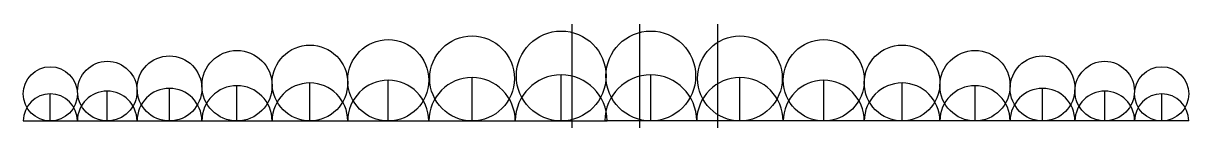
# Model space of a CAD drawing. Header units: millimetres. Extents: x -23990235 to 2059238, y -1997529 to 2001477.
# Drawn here: x -256 to 21311, y -630 to 1028 of the extents above; entities that cross this region are included whole.
import ezdxf

# ---------------------------------------------------------------- set-up
doc = ezdxf.new("R2010")
doc.units = ezdxf.units.MM

msp = doc.modelspace()

# ---------------------------------------------------------------- linework, layer by layer
for p, q in [((9900.73, -1996324.642), (9900.73, 53012.31)), ((11154.308, -1996324.642), (11154.308, 53012.31)), ((12596.146, -1996324.642), (12596.146, 53012.31)), ((9698.438, -629.838), (9698.438, 220.162)), ((11356.599, -629.838), (11356.599, 220.162)), ((3698.438, -629.838), (3698.438, 20.162)), ((5048.438, -629.838), (5048.438, 70.162)), ((6498.438, -629.838), (6498.438, 120.162)), ((8048.438, -629.838), (8048.438, 170.162)), ((13006.599, -629.838), (13006.599, 170.162)), ((14556.599, -629.838), (14556.599, 120.162)), ((16006.599, -629.838), (16006.599, 70.162)), ((17356.599, -629.838), (17356.599, 20.162)), ((243.943, -630.338), (243.943, -130.338)), ((1298.438, -629.838), (1298.438, -79.838)), ((2448.438, -629.838), (2448.438, -29.838)), ((18606.599, -629.838), (18606.599, -29.838)), ((19756.599, -629.838), (19756.599, -79.838)), ((20811.095, -630.338), (20811.095, -130.338)), ((-256.057, -630.338), (743.943, -630.338)), ((748.438, -629.838), (1848.438, -629.838)), ((1848.438, -629.838), (3048.438, -629.838)), ((3048.438, -629.838), (4348.438, -629.838)), ((4348.438, -629.838), (5748.438, -629.838)), ((5748.438, -629.838), (7248.438, -629.838)), ((7248.438, -629.838), (8848.438, -629.838)), ((8848.438, -629.838), (10548.438, -629.838)), ((12206.599, -629.838), (10506.599, -629.838)), ((13806.599, -629.838), (12206.599, -629.838)), ((15306.599, -629.838), (13806.599, -629.838)), ((16706.599, -629.838), (15306.599, -629.838)), ((18006.599, -629.838), (16706.599, -629.838)), ((19206.599, -629.838), (18006.599, -629.838)), ((20306.599, -629.838), (19206.599, -629.838)), ((21311.095, -630.338), (20311.095, -630.338))]:
    msp.add_line(p, q)
for centre, radius in [((9900.73, 2576.022), 1998900.664), ((6498.438, 120.162), 750), ((8048.438, 153.876), 783.714), ((9698.438, 199.242), 829.081), ((11356.599, 199.242), 829.081), ((13006.599, 153.876), 783.714), ((14556.599, 120.162), 750), ((3698.438, 20.162), 650), ((5048.438, 70.162), 700), ((16006.599, 70.162), 700), ((17356.599, 20.162), 650), ((1298.438, -79.838), 550), ((2448.438, -29.838), 600), ((18606.599, -29.838), 600), ((19756.599, -79.838), 550), ((243.943, -130.338), 500), ((20811.095, -130.338), 500)]:
    msp.add_circle(centre, radius)
for centre, radius, start, end in [((9698.438, -629.838), 850, 0, 180), ((11356.599, -629.838), 850, 0, 180), ((3698.438, -629.838), 650, 0, 180), ((5048.438, -629.838), 700, 360, 180), ((6498.438, -629.838), 750, 360, 180), ((8048.438, -629.838), 800, 360, 180), ((13006.599, -629.838), 800, 360, 180), ((14556.599, -629.838), 750, 360, 180), ((16006.599, -629.838), 700, 360, 180), ((17356.599, -629.838), 650, 0, 180), ((243.943, -630.338), 500, 0, 180), ((1296.19, -632.086), 552.252, 0.2332037, 179.7667963), ((2448.438, -629.838), 600, 0, 180), ((18606.599, -629.838), 600, 360, 180), ((19758.847, -632.086), 552.252, 0.2332037, 179.7667963), ((20811.095, -630.338), 500, 0, 180)]:
    msp.add_arc(centre, radius, start, end)

doc.saveas('drawing.dxf')
